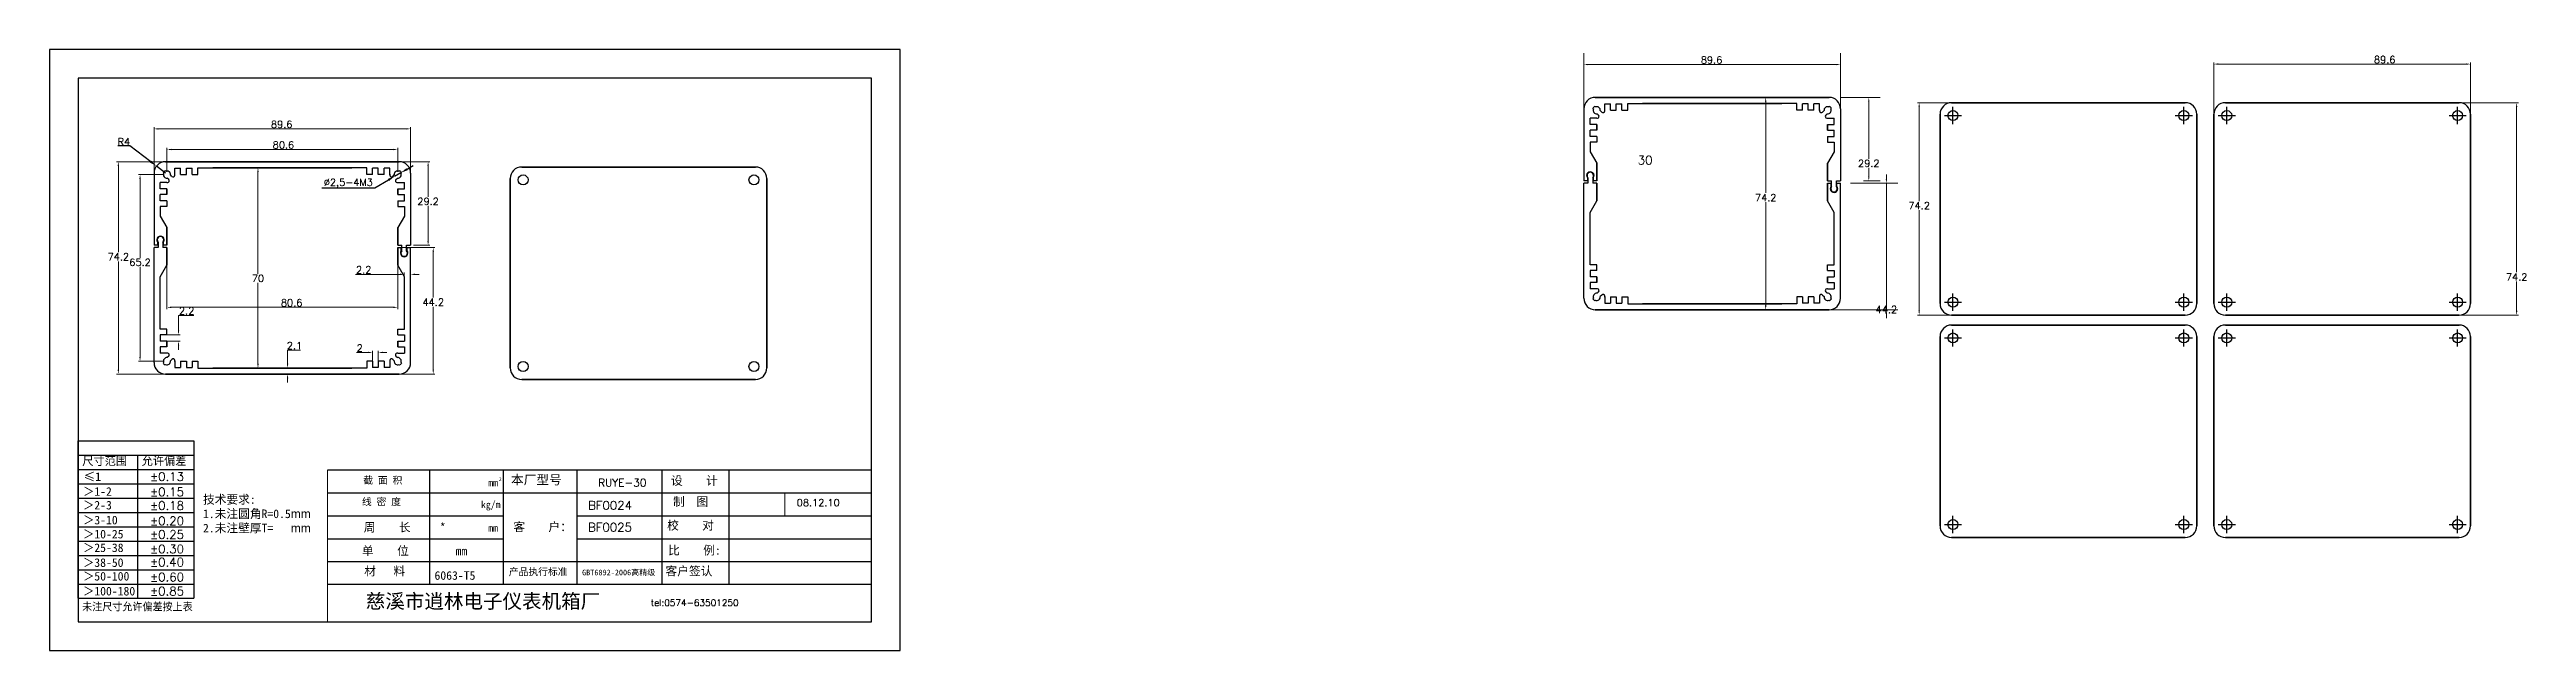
# Model space of a CAD drawing. Header units: millimetres. Extents: x -3365 to 2000, y -387 to 1008.
# Drawn here: x -172 to 693, y -387 to -177 of the extents above; entities that cross this region are included whole.
import ezdxf

# ---------------------------------------------------------------- set-up
doc = ezdxf.new("R2010")
doc.units = ezdxf.units.MM
doc.header["$PDMODE"] = 2
doc.header["$PDSIZE"] = 3
doc.layers.add('POINT', color=2, linetype='Continuous')
doc.layers.add('PROPRO', color=1, linetype='Continuous')
doc.styles.get("Standard").update_dxf_attribs({"font": 'txt.shx', "height": 2.5})
doc.dimstyles.new('ISO-25', dxfattribs={"dimtxt": 2.5, "dimasz": 2.5, "dimexe": 0, "dimexo": 0, "dimgap": 0, "dimtad": 1, "dimtih": 1, "dimtoh": 1, "dimdec": 1, "dimtxsty": 'Standard', "dimcen": 2.5, "dimclrd": 256, "dimclre": 256, "dimclrt": 256, "dimadec": 0, "dimazin": 0, "dimtfac": 1, "dimtdec": 1, "dimtmove": 0, "dimatfit": 3, "dimfxl": 0, "dimarcsym": 0})
doc.dimstyles.new('ISO-25$0', dxfattribs={"dimtxt": 3.5, "dimasz": 1.5, "dimexe": 0.6, "dimexo": 1, "dimgap": 0.3, "dimtad": 1, "dimtih": 1, "dimtoh": 1, "dimdec": 1, "dimdsep": 46, "dimtxsty": 'Standard', "dimcen": 0, "dimclrd": 256, "dimclre": 256, "dimclrt": 256, "dimaunit": 1, "dimadec": 0, "dimazin": 3, "dimtfac": 1, "dimtdec": 1, "dimtofl": 0, "dimtmove": 0, "dimatfit": 3, "dimfxl": 0, "dimlwd": 9, "dimlwe": 9, "dimarcsym": 0})

msp = doc.modelspace()

# ---------------------------------------------------------------- texts
at = {"color": 3, "attachment_point": 1}
for s, insert, char_height, width in [('30 ', (382.8957, -213.702), 3, 34.584059), ('{\\fSimHei|b0|i0|c134|p2;\\C256;截 面 积}', (-62.0876, -325.8344), 2.5, 23.984113), ('{\\fSimSun|b0|i0|c134|p54;\\C256;本厂型号}', (-10.5257, -325.2677), 3.25, 22.202621), ('RUYE-30', (19.8851, -326.5406), 2.7, 19.414422), ('{\\fSimHei|b0|i0|c134|p2;\\C256;线 密 度}', (-62.5639, -333.3203), 2.5, 17.580537), ('BF0024', (16.4072, -334.3316), 3, 20.742298), ('08.12.10', (89.254, -333.6221), 2.5, 20.842045), ('BF0025', (16.4006, -341.9836), 3, 19.329006), ('{\\fSimSun|b0|i0|c134|p2;\\C0;材   料}', (-61.763, -357.3425), 3, 19.429036)]:
    msp.add_mtext(s, dxfattribs=dict(at, insert=insert, char_height=char_height, width=width))
at = {"attachment_point": 1}
for s, insert, char_height, width in [('\\fTxt|b0|i0|c134|p2;尺寸范围', (-160.1944, -318.7582), 3, 24.7434), ('\\fTxt|b0|i0|c134|p2;允许偏差', (-139.4694, -318.7582), 3, 24.7434), ('\\fTxt|b0|i0|c134|p2;≤1', (-159.7556, -324.2972), 3, 23.2304), ('%%p0.13', (-136.5399, -324.2972), 3, 20.9967), ('{\\fSimSun|b0|i0|c134|p2;设    计}', (45.3327, -325.7065), 3, 17.2095), ('\\fTxt|b0|i0|c134|p2;＞1-2', (-159.9045, -329.503), 3, 25.1663), ('\\fTxt|b0|i0|c134|p2;＞2-3', (-159.9045, -334.2626), 3, 25.1663), ('%%p0.15', (-136.5399, -329.6517), 3, 20.9967), ('%%p0.18', (-136.5399, -334.4113), 3, 20.9967), ('{\\fSimSun|b0|i0|c134|p2;技术要求:\\P1.未注圆角R=0.5\\fArial|b0|i0|c0|p32;mm\\fSimSun|b0|i0|c134|p2;\\P2.未注壁厚T=   \\fArial|b0|i0|c0|p32;mm}', (-118.0577, -332.2755), 3, 57.999557), ('{\\fSimSun|b0|i0|c134|p2;制  图}', (46.0699, -333.022), 3, 17.2095), ('\\fTxt|b0|i0|c134|p2;＞3-10', (-159.9045, -339.4684), 3, 25.1663), ('\\fTxt|b0|i0|c134|p2;＞10-25', (-159.9045, -344.3767), 3, 25.1663), ('%%p0.20', (-136.5399, -339.7658), 3, 20.9967), ('%%p0.25', (-136.5399, -344.5254), 3, 20.9967), ('{\\fSimSun|b0|i0|c134|p2;校    对}', (43.9923, -341.3361), 3, 17.2095), ('\\fTxt|b0|i0|c134|p2;＞25-38', (-159.9045, -349.1363), 3, 25.1663), ('\\fTxt|b0|i0|c134|p2;＞38-50', (-159.9045, -354.3421), 3, 25.1663), ('%%p0.30', (-136.5399, -349.5825), 3, 20.9967), ('%%p0.40', (-136.5399, -354.1933), 3, 20.9967), ('\\fTxt|b0|i0|c134|p2;＞50-100', (-159.9045, -359.1017), 3, 25.1663), ('%%p0.60', (-136.5399, -359.3991), 3, 20.9967), ('\\fISOCP|b0|i0|c134|p2;客户签认', (43.433, -357.3145), 3, 17.2095), ('\\fTxt|b0|i0|c134|p2;未注尺寸允许偏差按上表', (-160.2512, -369.8689), 2.7, 63.428), ('\\fTxt|b0|i0|c134|p2;＞100-180', (-159.9045, -364.3075), 3, 25.1663), ('%%p0.85', (-136.5399, -364.3075), 3, 20.9967)]:
    msp.add_mtext(s, dxfattribs=dict(at, insert=insert, char_height=char_height, width=width))
at = {"lineweight": 70, "char_height": 2.5, "width": 113.5994, "attachment_point": 1}
for s, insert in [('{\\fSimSun|b0|i0|c134|p2;mm}', (-18.4614, -326.6646)), ('{\\fSimSun|b0|i0|c134|p2;kg/m}', (-20.9934, -334.3118)), ('{\\fSimSun|b0|i0|c134|p2;mm}', (-18.4614, -342.4696)), ('{\\fSimSun|b0|i0|c134|p2;产品执行标准   \\H0.8x;GBT6892-2006高精级}', (-11.2569, -357.7813))]:
    msp.add_mtext(s, dxfattribs=dict(at, insert=insert))
at = {"lineweight": -3, "insert": (-14.746, -326.0696), "char_height": 1.25, "width": 8.353972, "attachment_point": 1}
msp.add_mtext('{\\fSimSun|b0|i0|c134|p2;2}', dxfattribs=at)
at = {"char_height": 3, "attachment_point": 1}
for s, insert in [('{\\fSimSun|b0|i0|c134|p2;周    长     *}', (-61.9027, -342.0003)), ('{\\fSimSun|b0|i0|c134|p2; 客    户：     }', (-11.735, -341.8669)), ('{\\fSimSun|b0|i0|c134|p2;单    位        mm}', (-62.548, -350.2547)), ('{\\fSimSun|b0|i0|c134|p2;比    例:}', (44.3478, -350.0562)), ('{\\fSimSun|b0|i0|c134|p2;6063-T5}', (-37.2268, -358.8339))]:
    msp.add_mtext(s, dxfattribs=dict(at, insert=insert))
at = {"lineweight": 9, "ltscale": 0.25, "attachment_point": 1}
for s, insert, char_height, width in [('{\\fSimSun|b0|i0|c134|p2;慈溪市逍林电子仪表机箱厂}', (-61.213, -366.8113), 5, 183.490713), ('tel:0574-63501250', (38.2979, -368.7146), 2.278386, 89.953294)]:
    msp.add_mtext(s, dxfattribs=dict(at, insert=insert, char_height=char_height, width=width))

# ---------------------------------------------------------------- blocks, each defined once
blk = doc.blocks.new('*D1')
at = {"lineweight": 9}
for p, q in [((364.07, -201.87), (364.07, -177.8)), ((453.67, -201.87), (453.67, -177.8)), ((365.57, -181.8), (452.17, -181.8))]:
    blk.add_line(p, q, dxfattribs=at)
for points in [[(365.57, -181.55), (365.57, -182.05), (364.07, -181.8)], [(452.17, -181.55), (452.17, -182.05), (453.67, -181.8)]]:
    blk.add_solid(points)
at = {"layer": 'Defpoints', "color": 0}
for p in [(453.67, -181.8), (364.07, -209.87), (453.67, -209.87)]:
    blk.add_point(p, dxfattribs=at)
at = {"insert": (408.65, -180.23), "char_height": 2.5, "attachment_point": 5}
blk.add_mtext('89.6', dxfattribs=at)
blk = doc.blocks.new('*D2')
at = {"lineweight": 9}
for p, q in [((457.17, -223.27), (473.71, -223.27)), ((469.71, -221.77), (469.71, -220.27)), ((469.71, -223.27), (469.71, -267.47)), ((446.39, -267.47), (473.71, -267.47)), ((469.71, -268.97), (469.71, -270.47))]:
    blk.add_line(p, q, dxfattribs=at)
for points in [[(469.46, -221.77), (469.96, -221.77), (469.71, -223.27)], [(469.46, -268.97), (469.96, -268.97), (469.71, -267.47)]]:
    blk.add_solid(points)
at = {"layer": 'Defpoints', "color": 0}
for p in [(449.17, -223.27), (438.39, -267.47), (469.71, -267.47)]:
    blk.add_point(p, dxfattribs=at)
at = {"insert": (469.71, -267.4), "char_height": 2.5, "attachment_point": 5}
blk.add_mtext('44.2', dxfattribs=at)
blk = doc.blocks.new('*D3')
at = {"lineweight": 9}
for p, q in [((453.89, -193.27), (467.56, -193.27)), ((463.56, -194.77), (463.56, -214.77)), ((461.67, -222.47), (467.56, -222.47)), ((463.56, -220.97), (463.56, -217.92))]:
    blk.add_line(p, q, dxfattribs=at)
for points in [[(463.31, -194.77), (463.81, -194.77), (463.56, -193.27)], [(463.31, -220.97), (463.81, -220.97), (463.56, -222.47)]]:
    blk.add_solid(points)
at = {"layer": 'Defpoints', "color": 0}
for p in [(445.89, -193.27), (453.67, -222.47), (463.56, -222.47)]:
    blk.add_point(p, dxfattribs=at)
at = {"insert": (463.56, -216.34), "char_height": 2.5, "attachment_point": 5}
blk.add_mtext('29.2', dxfattribs=at)
blk = doc.blocks.new('*D4')
at = {"lineweight": 9}
for p, q in [((424.98, -193.27), (428.16, -193.27)), ((427.56, -194.77), (427.56, -226.69)), ((427.56, -265.97), (427.56, -229.89)), ((425.63, -267.47), (428.16, -267.47))]:
    blk.add_line(p, q, dxfattribs=at)
for points in [[(427.31, -194.77), (427.81, -194.77), (427.56, -193.27)], [(427.31, -265.97), (427.81, -265.97), (427.56, -267.47)]]:
    blk.add_solid(points)
at = {"layer": 'Defpoints', "color": 0}
for p in [(423.98, -193.27), (424.63, -267.47), (427.56, -267.47)]:
    blk.add_point(p, dxfattribs=at)
at = {"insert": (427.56, -228.29), "char_height": 2.5, "attachment_point": 5}
blk.add_mtext('74.2', dxfattribs=at)
blk = doc.blocks.new('*U5', base_point=(492.946, 345.316))
at = {"layer": 'POINT', "color": 2}
blk.add_point((492.946, 345.316), dxfattribs=at)
at = {"layer": 'PROPRO'}
blk.add_circle((492.946, 345.316), 1.75, dxfattribs=at)
blk = doc.blocks.new('*U6', base_point=(573.546, 345.316))
at = {"layer": 'POINT', "color": 2}
blk.add_point((573.546, 345.316), dxfattribs=at)
at = {"layer": 'PROPRO'}
blk.add_circle((573.546, 345.316), 1.75, dxfattribs=at)
blk = doc.blocks.new('*U7', base_point=(492.946, 280.116))
at = {"layer": 'POINT', "color": 2}
blk.add_point((492.946, 280.116), dxfattribs=at)
at = {"layer": 'PROPRO'}
blk.add_circle((492.946, 280.116), 1.75, dxfattribs=at)
blk = doc.blocks.new('*U8', base_point=(573.546, 280.116))
at = {"layer": 'POINT', "color": 2}
blk.add_point((573.546, 280.116), dxfattribs=at)
at = {"layer": 'PROPRO'}
blk.add_circle((573.546, 280.116), 1.75, dxfattribs=at)
blk = doc.blocks.new('*D9')
at = {"lineweight": 9}
for p, q in [((525.57, -195.14), (480.55, -195.14)), ((481.15, -196.64), (481.15, -229.49)), ((481.15, -267.84), (481.15, -232.7)), ((532.25, -269.34), (480.55, -269.34))]:
    blk.add_line(p, q, dxfattribs=at)
for points in [[(480.9, -196.64), (481.4, -196.64), (481.15, -195.14)], [(480.9, -267.84), (481.4, -267.84), (481.15, -269.34)]]:
    blk.add_solid(points)
at = {"layer": 'Defpoints', "color": 0}
for p in [(526.57, -195.14), (481.15, -269.34), (533.25, -269.34)]:
    blk.add_point(p, dxfattribs=at)
at = {"insert": (481.15, -231.1), "char_height": 2.5, "attachment_point": 5}
blk.add_mtext('74.2', dxfattribs=at)
blk = doc.blocks.new('*D11')
at = {"lineweight": 9}
for p, q in [((-49.06, -245.75), (-37.07, -245.75)), ((-37.67, -247.25), (-37.67, -263.23)), ((-37.67, -288.45), (-37.67, -266.44)), ((-59.83, -289.95), (-37.07, -289.95))]:
    blk.add_line(p, q, dxfattribs=at)
for points in [[(-37.92, -247.25), (-37.42, -247.25), (-37.67, -245.75)], [(-37.92, -288.45), (-37.42, -288.45), (-37.67, -289.95)]]:
    blk.add_solid(points)
at = {"layer": 'Defpoints', "color": 0}
for p in [(-50.06, -245.75), (-60.83, -289.95), (-37.67, -289.95)]:
    blk.add_point(p, dxfattribs=at)
at = {"insert": (-37.67, -264.84), "char_height": 2.5, "attachment_point": 5}
blk.add_mtext('44.2', dxfattribs=at)
blk = doc.blocks.new('*D12')
at = {"lineweight": 9}
for p, q in [((-135.16, -231.35), (-135.16, -203.68)), ((-133.66, -204.28), (-47.06, -204.28)), ((-45.56, -231.35), (-45.56, -203.68))]:
    blk.add_line(p, q, dxfattribs=at)
for points in [[(-133.66, -204.03), (-133.66, -204.53), (-135.16, -204.28)], [(-47.06, -204.03), (-47.06, -204.53), (-45.56, -204.28)]]:
    blk.add_solid(points)
at = {"layer": 'Defpoints', "color": 0}
for p in [(-45.56, -204.28), (-135.16, -232.35), (-45.56, -232.35)]:
    blk.add_point(p, dxfattribs=at)
at = {"insert": (-90.58, -202.7), "char_height": 2.5, "attachment_point": 5}
blk.add_mtext('89.6', dxfattribs=at)
blk = doc.blocks.new('*D13')
at = {"lineweight": 9}
for p, q in [((-52.34, -215.75), (-38.86, -215.75)), ((-39.46, -217.25), (-39.46, -228.05)), ((-39.46, -243.45), (-39.46, -231.2)), ((-44.56, -244.95), (-38.86, -244.95))]:
    blk.add_line(p, q, dxfattribs=at)
for points in [[(-39.71, -217.25), (-39.21, -217.25), (-39.46, -215.75)], [(-39.71, -243.45), (-39.21, -243.45), (-39.46, -244.95)]]:
    blk.add_solid(points)
at = {"layer": 'Defpoints', "color": 0}
for p in [(-53.34, -215.75), (-45.56, -244.95), (-39.46, -244.95)]:
    blk.add_point(p, dxfattribs=at)
at = {"insert": (-39.46, -229.62), "char_height": 2.5, "attachment_point": 5}
blk.add_mtext('29.2', dxfattribs=at)
blk = doc.blocks.new('*D14')
at = {"lineweight": 9}
for p, q in [((629.85, -195.14), (690.35, -195.14)), ((689.75, -196.64), (689.75, -254.41)), ((689.75, -267.84), (689.75, -257.62)), ((629.85, -269.34), (690.35, -269.34))]:
    blk.add_line(p, q, dxfattribs=at)
for points in [[(689.5, -196.64), (690, -196.64), (689.75, -195.14)], [(689.5, -267.84), (690, -267.84), (689.75, -269.34)]]:
    blk.add_solid(points)
at = {"layer": 'Defpoints', "color": 0}
for p in [(628.85, -195.14), (628.85, -269.34), (689.75, -269.34)]:
    blk.add_point(p, dxfattribs=at)
at = {"insert": (689.75, -256.02), "char_height": 2.5, "attachment_point": 5}
blk.add_mtext('74.2', dxfattribs=at)
blk = doc.blocks.new('*D15')
at = {"lineweight": 9}
for p, q in [((584.05, -231.24), (584.05, -181.05)), ((673.65, -231.24), (673.65, -181.05)), ((585.55, -181.65), (672.15, -181.65))]:
    blk.add_line(p, q, dxfattribs=at)
for points in [[(585.55, -181.4), (585.55, -181.9), (584.05, -181.65)], [(672.15, -181.4), (672.15, -181.9), (673.65, -181.65)]]:
    blk.add_solid(points)
at = {"layer": 'Defpoints', "color": 0}
for p in [(673.65, -181.65), (584.05, -232.24), (673.65, -232.24)]:
    blk.add_point(p, dxfattribs=at)
at = {"insert": (643.68, -180.07), "char_height": 2.5, "attachment_point": 5}
blk.add_mtext('89.6', dxfattribs=at)
blk = doc.blocks.new('*D23')
at = {"lineweight": 9}
for p, q in [((-98.86, -219.35), (-98.86, -254.94)), ((-98.19, -217.85), (-98.26, -217.85)), ((-98.86, -286.35), (-98.86, -258.1)), ((-99.86, -287.85), (-99.46, -287.85))]:
    blk.add_line(p, q, dxfattribs=at)
for points in [[(-99.11, -219.35), (-98.61, -219.35), (-98.86, -217.85)], [(-99.11, -286.35), (-98.61, -286.35), (-98.86, -287.85)]]:
    blk.add_solid(points)
at = {"layer": 'Defpoints', "color": 0}
for p in [(-99.19, -217.85), (-98.86, -287.85), (-98.86, -287.85)]:
    blk.add_point(p, dxfattribs=at)
at = {"insert": (-98.86, -256.52), "char_height": 2.5, "attachment_point": 5}
blk.add_mtext('70', dxfattribs=at)
blk = doc.blocks.new('*D24')
at = {"lineweight": 9}
for p, q in [((-130.66, -249.85), (-130.66, -267.24)), ((-50.06, -249.85), (-50.06, -267.24)), ((-129.16, -266.64), (-51.56, -266.64))]:
    blk.add_line(p, q, dxfattribs=at)
for points in [[(-129.16, -266.39), (-129.16, -266.89), (-130.66, -266.64)], [(-51.56, -266.39), (-51.56, -266.89), (-50.06, -266.64)]]:
    blk.add_solid(points)
at = {"layer": 'Defpoints', "color": 0}
for p in [(-130.66, -248.85), (-50.06, -248.85), (-50.06, -266.64)]:
    blk.add_point(p, dxfattribs=at)
at = {"insert": (-87.1, -265.06), "char_height": 2.5, "attachment_point": 5}
blk.add_mtext('80.6', dxfattribs=at)
blk = doc.blocks.new('*D25')
at = {"lineweight": 9}
for p, q in [((-121.04, -215.75), (-148.21, -215.75)), ((-147.61, -217.25), (-147.61, -247.38)), ((-147.61, -288.45), (-147.61, -250.59)), ((-126.19, -289.95), (-148.21, -289.95))]:
    blk.add_line(p, q, dxfattribs=at)
for points in [[(-147.86, -217.25), (-147.36, -217.25), (-147.61, -215.75)], [(-147.86, -288.45), (-147.36, -288.45), (-147.61, -289.95)]]:
    blk.add_solid(points)
at = {"layer": 'Defpoints', "color": 0}
for p in [(-147.61, -215.75), (-120.04, -215.75), (-125.19, -289.95)]:
    blk.add_point(p, dxfattribs=at)
at = {"insert": (-147.61, -248.98), "char_height": 2.5, "attachment_point": 5}
blk.add_mtext('74.2', dxfattribs=at)
blk = doc.blocks.new('*D26')
at = {"lineweight": 9}
for p, q in [((-130.66, -219.25), (-130.66, -210.89)), ((-129.16, -211.49), (-51.56, -211.49)), ((-50.06, -219.25), (-50.06, -210.89))]:
    blk.add_line(p, q, dxfattribs=at)
for points in [[(-129.16, -211.24), (-129.16, -211.74), (-130.66, -211.49)], [(-51.56, -211.24), (-51.56, -211.74), (-50.06, -211.49)]]:
    blk.add_solid(points)
at = {"layer": 'Defpoints', "color": 0}
for p in [(-50.06, -211.49), (-130.66, -220.25), (-50.06, -220.25)]:
    blk.add_point(p, dxfattribs=at)
at = {"insert": (-89.96, -209.92), "char_height": 2.5, "attachment_point": 5}
blk.add_mtext('80.6', dxfattribs=at)
blk = doc.blocks.new('*D27')
at = {"lineweight": 9}
for p, q in [((-131.66, -220.25), (-140.63, -220.25)), ((-140.03, -221.75), (-140.03, -249.37)), ((-140.03, -283.95), (-140.03, -252.52)), ((-131.66, -285.45), (-140.63, -285.45))]:
    blk.add_line(p, q, dxfattribs=at)
for points in [[(-140.28, -221.75), (-139.78, -221.75), (-140.03, -220.25)], [(-140.28, -283.95), (-139.78, -283.95), (-140.03, -285.45)]]:
    blk.add_solid(points)
at = {"layer": 'Defpoints', "color": 0}
for p in [(-140.03, -220.25), (-130.66, -220.25), (-130.66, -285.45)]:
    blk.add_point(p, dxfattribs=at)
at = {"insert": (-140.03, -250.94), "char_height": 2.5, "attachment_point": 5}
blk.add_mtext('65.2', dxfattribs=at)
blk = doc.blocks.new('*D28')
at = {"lineweight": -2}
for p, q in [((-58.09, -224.89), (-53.3, -222.12)), ((-48.97, -219.62), (-51.14, -220.87)), ((-46.81, -218.37), (-44.64, -217.12)), ((-76.53, -224.89), (-58.09, -224.89))]:
    blk.add_line(p, q, dxfattribs=at)
for points in [[(-53.51, -221.76), (-53.1, -222.48), (-51.14, -220.87)], [(-47.02, -218.01), (-46.6, -218.73), (-48.97, -219.62)]]:
    blk.add_solid(points)
at = {"layer": 'Defpoints', "color": 0}
for p in [(-51.14, -220.87), (-48.97, -219.62)]:
    blk.add_point(p, dxfattribs=at)
at = {"insert": (-67.31, -223.37), "char_height": 2.5, "attachment_point": 5}
blk.add_mtext('∅2,5-4M3', dxfattribs=at)
blk = doc.blocks.new('*D29')
at = {"lineweight": -2}
for p, q in [((-147.77, -210.05), (-143.57, -210.05)), ((-143.57, -210.05), (-136.28, -215.74)), ((-131.16, -219.75), (-134.31, -217.28))]:
    blk.add_line(p, q, dxfattribs=at)
blk.add_solid([(-136.02, -215.42), (-136.54, -216.07), (-134.31, -217.28)])
at = {"layer": 'Defpoints', "color": 0}
for p in [(-134.31, -217.28), (-131.16, -219.75)]:
    blk.add_point(p, dxfattribs=at)
at = {"insert": (-145.67, -208.75), "char_height": 2.5, "attachment_point": 5}
blk.add_mtext('R4', dxfattribs=at)
blk = doc.blocks.new('*D30')
at = {"lineweight": 9}
for p, q in [((-60.35, -282.4), (-64.48, -282.4)), ((-58.85, -286.65), (-58.85, -281.8)), ((-56.85, -286.65), (-56.85, -281.8)), ((-55.35, -282.4), (-53.85, -282.4))]:
    blk.add_line(p, q, dxfattribs=at)
for points in [[(-60.35, -282.15), (-60.35, -282.65), (-58.85, -282.4)], [(-55.35, -282.15), (-55.35, -282.65), (-56.85, -282.4)]]:
    blk.add_solid(points)
at = {"layer": 'Defpoints', "color": 0}
for p in [(-56.85, -282.4), (-58.85, -287.65), (-56.85, -287.65)]:
    blk.add_point(p, dxfattribs=at)
at = {"insert": (-63.32, -280.83), "char_height": 2.5, "attachment_point": 5}
blk.add_mtext('2', dxfattribs=at)
blk = doc.blocks.new('*D32')
at = {"lineweight": 9}
for p, q in [((-131.96, -276.25), (-126, -276.25)), ((-126.6, -274.75), (-126.6, -269.45)), ((-126.6, -269.45), (-121.25, -269.45)), ((-131.96, -278.45), (-126, -278.45)), ((-126.6, -279.95), (-126.6, -281.45))]:
    blk.add_line(p, q, dxfattribs=at)
for points in [[(-126.85, -274.75), (-126.35, -274.75), (-126.6, -276.25)], [(-126.85, -279.95), (-126.35, -279.95), (-126.6, -278.45)]]:
    blk.add_solid(points)
at = {"layer": 'Defpoints', "color": 0}
for p in [(-132.96, -276.25), (-126.6, -276.25), (-132.96, -278.45)]:
    blk.add_point(p, dxfattribs=at)
at = {"insert": (-123.77, -267.87), "char_height": 2.5, "attachment_point": 5}
blk.add_mtext('2.2', dxfattribs=at)
blk = doc.blocks.new('*D33')
at = {"lineweight": 9}
for p, q in [((-88.53, -286.35), (-88.53, -281.63)), ((-88.53, -281.63), (-84.04, -281.63)), ((-91.96, -287.85), (-87.93, -287.85)), ((-91.53, -289.95), (-87.93, -289.95)), ((-88.53, -291.45), (-88.53, -292.95))]:
    blk.add_line(p, q, dxfattribs=at)
for points in [[(-88.78, -286.35), (-88.28, -286.35), (-88.53, -287.85)], [(-88.78, -291.45), (-88.28, -291.45), (-88.53, -289.95)]]:
    blk.add_solid(points)
at = {"layer": 'Defpoints', "color": 0}
for p in [(-92.96, -287.85), (-92.53, -289.95), (-88.53, -289.95)]:
    blk.add_point(p, dxfattribs=at)
at = {"insert": (-86.13, -280.05), "char_height": 2.5, "attachment_point": 5}
blk.add_mtext('2.1', dxfattribs=at)
blk = doc.blocks.new('*D34')
at = {"lineweight": 9}
for p, q in [((-49.26, -255.12), (-64.78, -255.12)), ((-47.76, -262.2), (-47.76, -254.52)), ((-45.56, -261.53), (-45.56, -254.52)), ((-44.06, -255.12), (-42.56, -255.12))]:
    blk.add_line(p, q, dxfattribs=at)
for points in [[(-49.26, -254.87), (-49.26, -255.37), (-47.76, -255.12)], [(-44.06, -254.87), (-44.06, -255.37), (-45.56, -255.12)]]:
    blk.add_solid(points)
at = {"layer": 'Defpoints', "color": 0}
for p in [(-45.56, -255.12), (-47.76, -263.2), (-45.56, -262.53)]:
    blk.add_point(p, dxfattribs=at)
at = {"insert": (-61.95, -253.54), "char_height": 2.5, "attachment_point": 5}
blk.add_mtext('2.2', dxfattribs=at)

# ---------------------------------------------------------------- dimensions: what is measured, and where the dimension line sits
at = {"color": 3}
dim = msp.add_linear_dim(base=(453.6719, -181.8049), p1=(364.0719, -209.8703), p2=(453.6719, -209.8703), dimstyle='ISO-25$0', override={"dimtxt": 5, "dimexe": 4, "dimexo": 8, "dimdec": 3, "dimtdec": 3, "dimtmove": 1}, dxfattribs=at)
dim.commit()
dim.dimension.update_dxf_attribs({"geometry": '*D1', "text_midpoint": (408.6491, -181.8049), "dimtype": 160})
for base, p1, p2, picture, middle in [((673.6458, -181.6467), (584.0458, -232.2393), (673.6458, -232.2393), '*D15', (643.6774, -181.6467)), ((-45.5566, -204.28), (-135.1566, -232.3455), (-45.5566, -232.3455), '*D12', (-90.5794, -204.28)), ((-50.0566, -211.4914), (-130.6566, -220.2455), (-50.0566, -220.2455), '*D26', (-89.9557, -211.4914)), ((-50.0566, -266.6384), (-130.6566, -248.8455), (-50.0566, -248.8455), '*D24', (-87.0971, -266.6384)), ((-45.5566, -255.1207), (-47.7566, -263.1988), (-45.5566, -262.5335), '*D34', (-61.9484, -255.1207)), ((-56.8534, -282.4013), (-58.8534, -287.6455), (-56.8534, -287.6455), '*D30', (-63.3201, -282.4013))]:
    dim = msp.add_linear_dim(base=base, p1=p1, p2=p2, dimstyle='ISO-25$0')
    dim.commit()
    dim.dimension.update_dxf_attribs({"geometry": picture, "text_midpoint": middle, "dimtype": 160})
for base, p1, p2, override, picture, middle in [((427.5584, -267.4703), (423.9824, -193.2703), (424.6326, -267.4703), {"dimtxt": 5, "dimdec": 3, "dimtdec": 3, "dimtmove": 1}, '*D4', (427.5584, -228.2905)), ((463.5569, -222.4703), (445.8914, -193.2703), (453.6719, -222.4703), {"dimtxt": 5, "dimexe": 4, "dimexo": 8, "dimdec": 3, "dimtdec": 3, "dimtmove": 1}, '*D3', (463.5569, -216.3429)), ((469.706, -267.4703), (449.1719, -223.2703), (438.394, -267.4703), {"dimtxt": 2, "dimexe": 4, "dimexo": 8, "dimgap": 2, "dimtmove": 1}, '*D2', (469.706, -267.4031))]:
    dim = msp.add_linear_dim(base=base, p1=p1, p2=p2, angle=90, dimstyle='ISO-25$0', override=override, dxfattribs=at)
    dim.commit()
    dim.dimension.update_dxf_attribs({"geometry": picture, "text_midpoint": middle, "dimtype": 160})
for base, p1, p2, picture, middle in [((481.1475, -269.3393), (526.5675, -195.1393), (533.2458, -269.3393), '*D9', (481.1475, -231.099)), ((689.7518, -269.3393), (628.8458, -195.1393), (628.8458, -269.3393), '*D14', (689.7518, -256.0186)), ((-147.6062, -215.7455), (-125.1924, -289.9455), (-120.0393, -215.7455), '*D25', (-147.6062, -248.9814)), ((-39.4638, -244.9455), (-53.3371, -215.7455), (-45.5566, -244.9455), '*D13', (-39.4638, -229.6235)), ((-140.0287, -220.2455), (-130.6566, -285.4455), (-130.6566, -220.2455), '*D27', (-140.0287, -250.9437)), ((-98.8607, -287.8455), (-99.1874, -217.8455), (-98.8607, -287.8455), '*D23', (-98.8607, -256.5206)), ((-37.6695, -289.9455), (-50.0566, -245.7455), (-60.8345, -289.9455), '*D11', (-37.6695, -264.8375)), ((-126.6023, -276.2455), (-132.9566, -278.4455), (-132.9566, -276.2455), '*D32', (-123.7743, -269.4455)), ((-88.5323, -289.9455), (-92.9629, -287.8455), (-92.5273, -289.9455), '*D33', (-86.1349, -281.6288))]:
    dim = msp.add_linear_dim(base=base, p1=p1, p2=p2, angle=90, dimstyle='ISO-25$0')
    dim.commit()
    dim.dimension.update_dxf_attribs({"geometry": picture, "text_midpoint": middle, "dimtype": 160})
dim = msp.add_radius_dim(center=(-131.1566, -219.7455), mpoint=(-134.3089, -217.2832), dimstyle='ISO-25')
dim.commit()
dim.dimension.update_dxf_attribs({"geometry": '*D29', "text_midpoint": (-145.67, -210.0465), "dimtype": 164})
dim = msp.add_diameter_dim_2p(p1=(-48.9741, -219.6204), p2=(-51.139, -220.8706), text='<>-4M3', dimstyle='ISO-25', override={"dimtmove": 1})
dim.commit()
dim.dimension.update_dxf_attribs({"geometry": '*D28', "text_midpoint": (-67.3097, -223.3712)})

# ---------------------------------------------------------------- linework, layer by layer
at = {"color": 1}
for p, q in [((364.0719, -197.2703), (364.0719, -222.4703)), ((367.4083, -197.3138), (367.2184, -197.1239)), ((368.1154, -196.6067), (367.9255, -196.4168)), ((449.6719, -193.2703), (368.0719, -193.2703)), ((368.0719, -193.2703), (449.6719, -193.2703)), ((370.3376, -198.4046), (369.8168, -197.8838)), ((371.3688, -195.5703), (373.3688, -195.5703)), ((371.3688, -197.9029), (371.3688, -195.5703)), ((371.3688, -197.9029), (371.3688, -195.5703)), ((373.3688, -197.7703), (373.3688, -195.5703)), ((373.3688, -197.5703), (373.3688, -195.5703)), ((373.3688, -197.7703), (375.3688, -197.7703)), ((375.3688, -195.5703), (377.3688, -195.5703)), ((375.3688, -197.7703), (375.3688, -195.5703)), ((377.3688, -197.7703), (377.3688, -195.5703)), ((377.3688, -197.7703), (379.3688, -197.7703)), ((379.3688, -195.3703), (433.1625, -195.3703)), ((379.3688, -197.7703), (379.3688, -195.3703)), ((438.3751, -195.3703), (384.5814, -195.3703)), ((438.3751, -197.7703), (438.3751, -195.3703)), ((440.3751, -197.7703), (438.3751, -197.7703)), ((442.3751, -195.5703), (440.3751, -195.5703)), ((440.3751, -197.7703), (440.3751, -195.5703)), ((442.3751, -197.7703), (442.3751, -195.5703)), ((444.3751, -197.7703), (442.3751, -197.7703)), ((446.3751, -195.5703), (444.3751, -195.5703)), ((444.3751, -197.7703), (444.3751, -195.5703)), ((444.3751, -197.5703), (444.3751, -195.5703)), ((446.3751, -197.9029), (446.3751, -195.5703)), ((446.3751, -197.9029), (446.3751, -195.5703)), ((447.4063, -198.4046), (447.9271, -197.8838)), ((449.6285, -196.6067), (449.8184, -196.4168)), ((450.3356, -197.3138), (450.5255, -197.1239)), ((453.6719, -197.2703), (453.6719, -222.4703)), ((366.2719, -202.7703), (366.2719, -200.5703)), ((368.5719, -200.5703), (366.2719, -200.5703)), ((368.5719, -202.7703), (366.2719, -202.7703)), ((368.5719, -204.7703), (366.2719, -204.7703)), ((366.2719, -206.9703), (366.2719, -204.7703)), ((368.5719, -206.9703), (366.2719, -206.9703)), ((368.5719, -204.7703), (368.5719, -202.7703)), ((368.5719, -204.7703), (368.5719, -202.7703)), ((368.5719, -202.7703), (368.5719, -204.7703)), ((368.5719, -202.7703), (368.5719, -204.7703)), ((368.5719, -206.9703), (368.5719, -208.9703)), ((369.2063, -199.536), (368.6854, -199.0152)), ((369.2063, -199.536), (368.6854, -199.0152)), ((448.5376, -199.536), (449.0585, -199.0152)), ((448.5376, -199.536), (449.0585, -199.0152)), ((449.1719, -200.5703), (451.4719, -200.5703)), ((449.1719, -202.7703), (451.4719, -202.7703)), ((449.1719, -204.7703), (449.1719, -202.7703)), ((449.1719, -204.7703), (449.1719, -202.7703)), ((449.1719, -202.7703), (449.1719, -204.7703)), ((449.1719, -202.7703), (449.1719, -204.7703)), ((449.1719, -204.7703), (451.4719, -204.7703)), ((449.1719, -206.9703), (451.4719, -206.9703)), ((449.1719, -206.9703), (449.1719, -208.9703)), ((451.4719, -202.7703), (451.4719, -200.5703)), ((451.4719, -206.9703), (451.4719, -204.7703)), ((366.2719, -208.9703), (366.2719, -212.2703)), ((368.5719, -208.9703), (366.2719, -208.9703)), ((366.2719, -212.2703), (368.5719, -216.2703)), ((449.1719, -208.9703), (451.4719, -208.9703)), ((451.4719, -212.2703), (449.1719, -216.2703)), ((451.4719, -208.9703), (451.4719, -212.2703)), ((365.3219, -222.4703), (364.0719, -222.4703)), ((365.4719, -223.2703), (364.0719, -223.2703)), ((364.0719, -263.4703), (364.0719, -223.2703)), ((364.0719, -263.4703), (364.0719, -223.2703)), ((365.3219, -221.401), (365.3219, -222.4703)), ((365.3219, -221.401), (365.3219, -222.4703)), ((365.4719, -221.3449), (365.4719, -223.2703)), ((367.1719, -221.3449), (367.1719, -223.2703)), ((368.5719, -223.2703), (367.1719, -223.2703)), ((367.3219, -221.401), (367.3219, -222.4703)), ((367.3219, -221.401), (367.3219, -222.4703)), ((368.5719, -222.4703), (367.3219, -222.4703)), ((368.5719, -222.4703), (368.5719, -216.2703)), ((368.5719, -216.2703), (368.5719, -222.4703)), ((368.5719, -216.2703), (368.5719, -222.4703)), ((368.5719, -223.2703), (368.5719, -229.4703)), ((368.5719, -229.4703), (368.5719, -223.2703)), ((368.5719, -229.4703), (368.5719, -223.2703)), ((449.1719, -222.4703), (449.1719, -216.2703)), ((449.1719, -216.2703), (449.1719, -222.4703)), ((449.1719, -216.2703), (449.1719, -222.4703)), ((449.1719, -222.4703), (450.5719, -222.4703)), ((449.1719, -223.2703), (450.4219, -223.2703)), ((449.1719, -223.2703), (449.1719, -229.4703)), ((449.1719, -229.4703), (449.1719, -223.2703)), ((449.1719, -229.4703), (449.1719, -223.2703)), ((450.4219, -224.3397), (450.4219, -223.2703)), ((450.4219, -224.3397), (450.4219, -223.2703)), ((450.5719, -224.3957), (450.5719, -222.4703)), ((452.2719, -222.4703), (453.6719, -222.4703)), ((452.2719, -224.3957), (452.2719, -222.4703)), ((452.4219, -223.2703), (453.6719, -223.2703)), ((452.4219, -224.3397), (452.4219, -223.2703)), ((452.4219, -224.3397), (452.4219, -223.2703)), ((453.6719, -263.4703), (453.6719, -223.2703)), ((366.2719, -233.4703), (368.5719, -229.4703)), ((366.2719, -251.7703), (366.2719, -233.4703)), ((451.4719, -233.4703), (449.1719, -229.4703)), ((451.4719, -251.7703), (451.4719, -233.4703)), ((368.5719, -251.7703), (366.2719, -251.7703)), ((368.5719, -253.7703), (366.2719, -253.7703)), ((366.2719, -253.7703), (366.2719, -255.9703)), ((368.5719, -255.9703), (366.2719, -255.9703)), ((368.5719, -257.9703), (366.2719, -257.9703)), ((366.2719, -257.9703), (366.2719, -260.1703)), ((368.5719, -253.7703), (368.5719, -251.7703)), ((368.5719, -255.9703), (368.5719, -257.9703)), ((368.5719, -255.9703), (368.5719, -257.9703)), ((368.5719, -257.9703), (368.5719, -255.9703)), ((368.5719, -257.9703), (368.5719, -255.9703)), ((449.1719, -251.7703), (451.4719, -251.7703)), ((449.1719, -253.7703), (449.1719, -251.7703)), ((449.1719, -253.7703), (451.4719, -253.7703)), ((449.1719, -255.9703), (451.4719, -255.9703)), ((449.1719, -255.9703), (449.1719, -257.9703)), ((449.1719, -255.9703), (449.1719, -257.9703)), ((449.1719, -257.9703), (449.1719, -255.9703)), ((449.1719, -257.9703), (449.1719, -255.9703)), ((449.1719, -257.9703), (451.4719, -257.9703)), ((451.4719, -253.7703), (451.4719, -255.9703)), ((451.4719, -257.9703), (451.4719, -260.1703)), ((368.5719, -260.1703), (366.2719, -260.1703)), ((367.4083, -263.4269), (367.2184, -263.6168)), ((368.1154, -264.134), (367.9255, -264.3239)), ((368.0719, -267.4703), (449.6719, -267.4703)), ((449.6719, -267.4703), (368.0719, -267.4703)), ((369.2063, -261.2046), (368.6854, -261.7255)), ((369.2063, -261.2046), (368.6854, -261.7255)), ((370.3376, -262.336), (369.8168, -262.8568)), ((371.3688, -262.8378), (371.3688, -265.1703)), ((371.3688, -262.8378), (371.3688, -265.1703)), ((371.3688, -265.1703), (373.3688, -265.1703)), ((373.3688, -262.9703), (373.3688, -265.1703)), ((373.3688, -262.9703), (375.3688, -262.9703)), ((373.3688, -263.1703), (373.3688, -265.1703)), ((375.3688, -262.9703), (375.3688, -265.1703)), ((375.3688, -265.1703), (377.3688, -265.1703)), ((377.3688, -262.9703), (377.3688, -265.1703)), ((377.3688, -262.9703), (379.3688, -262.9703)), ((379.3688, -262.9703), (379.3688, -265.3703)), ((379.3688, -265.3703), (433.1625, -265.3703)), ((438.3751, -265.3703), (384.5814, -265.3703)), ((438.3751, -262.9703), (438.3751, -265.3703)), ((440.3751, -262.9703), (438.3751, -262.9703)), ((440.3751, -262.9703), (440.3751, -265.1703)), ((442.3751, -265.1703), (440.3751, -265.1703)), ((442.3751, -262.9703), (442.3751, -265.1703)), ((444.3751, -262.9703), (442.3751, -262.9703)), ((444.3751, -262.9703), (444.3751, -265.1703)), ((444.3751, -263.1703), (444.3751, -265.1703)), ((446.3751, -265.1703), (444.3751, -265.1703)), ((446.3751, -262.8378), (446.3751, -265.1703)), ((446.3751, -262.8378), (446.3751, -265.1703)), ((447.4063, -262.336), (447.9271, -262.8568)), ((448.5376, -261.2046), (449.0585, -261.7255)), ((448.5376, -261.2046), (449.0585, -261.7255)), ((449.1719, -260.1703), (451.4719, -260.1703)), ((449.6285, -264.134), (449.8184, -264.3239)), ((450.3356, -263.4269), (450.5255, -263.6168))]:
    msp.add_line(p, q, dxfattribs=at)
for p, q in [((574.0458, -195.1393), (492.4458, -195.1393)), ((492.4458, -195.1393), (574.0458, -195.1393)), ((588.0458, -195.1393), (669.6458, -195.1393)), ((669.6458, -195.1393), (588.0458, -195.1393)), ((488.4458, -199.1393), (488.4458, -265.3393)), ((488.4458, -265.3393), (488.4458, -199.1393)), ((488.4458, -265.3393), (488.4458, -199.1393)), ((578.0458, -199.1393), (578.0458, -265.3393)), ((578.0458, -199.1393), (578.0458, -265.3393)), ((578.0458, -265.3393), (578.0458, -199.1393)), ((584.0458, -265.3393), (584.0458, -199.1393)), ((584.0458, -265.3393), (584.0458, -199.1393)), ((584.0458, -199.1393), (584.0458, -265.3393)), ((673.6458, -265.3393), (673.6458, -199.1393)), ((673.6458, -199.1393), (673.6458, -265.3393)), ((673.6458, -199.1393), (673.6458, -265.3393)), ((-131.1566, -215.7455), (-49.5566, -215.7455)), ((-49.5566, -215.7455), (-131.1566, -215.7455)), ((-135.1566, -219.7455), (-135.1566, -244.9455)), ((-130.6566, -223.0455), (-132.9566, -223.0455)), ((-132.9566, -225.2455), (-132.9566, -223.0455)), ((-131.8202, -219.789), (-132.0101, -219.599)), ((-131.1131, -219.0818), (-131.303, -218.8919)), ((-130.0222, -222.0112), (-130.5431, -221.4903)), ((-130.0222, -222.0112), (-130.5431, -221.4903)), ((-128.8909, -220.8798), (-129.4117, -220.359)), ((-127.8597, -218.0455), (-125.8597, -218.0455)), ((-127.8597, -220.378), (-127.8597, -218.0455)), ((-127.8597, -220.378), (-127.8597, -218.0455)), ((-125.8597, -220.0455), (-125.8597, -218.0455)), ((-125.8597, -220.2455), (-125.8597, -218.0455)), ((-125.8597, -220.2455), (-123.8597, -220.2455)), ((-123.8597, -218.0455), (-121.8597, -218.0455)), ((-123.8597, -220.2455), (-123.8597, -218.0455)), ((-121.8597, -220.2455), (-121.8597, -218.0455)), ((-121.8597, -220.2455), (-119.8597, -220.2455)), ((-119.8597, -217.8455), (-66.066, -217.8455)), ((-119.8597, -220.2455), (-119.8597, -217.8455)), ((-60.8534, -217.8455), (-114.6471, -217.8455)), ((-60.8534, -220.2455), (-60.8534, -217.8455)), ((-58.8534, -220.2455), (-60.8534, -220.2455)), ((-56.8534, -218.0455), (-58.8534, -218.0455)), ((-58.8534, -220.2455), (-58.8534, -218.0455)), ((-56.8534, -220.2455), (-56.8534, -218.0455)), ((-54.8534, -220.2455), (-56.8534, -220.2455)), ((-52.8534, -218.0455), (-54.8534, -218.0455)), ((-54.8534, -220.0455), (-54.8534, -218.0455)), ((-54.8534, -220.2455), (-54.8534, -218.0455)), ((-52.8534, -220.378), (-52.8534, -218.0455)), ((-52.8534, -220.378), (-52.8534, -218.0455)), ((-51.8222, -220.8798), (-51.3014, -220.359)), ((-50.6909, -222.0112), (-50.17, -221.4903)), ((-50.6909, -222.0112), (-50.17, -221.4903)), ((-50.0566, -223.0455), (-47.7566, -223.0455)), ((-49.6, -219.0818), (-49.4101, -218.8919)), ((-48.8929, -219.789), (-48.703, -219.599)), ((-47.7566, -225.2455), (-47.7566, -223.0455)), ((-45.5566, -219.7455), (-45.5566, -244.9455)), ((-10.7827, -287.8144), (-10.7827, -221.6144)), ((-10.7827, -287.8144), (-10.7827, -221.6144)), ((-10.7827, -221.6144), (-10.7827, -287.8144)), ((-6.7827, -217.6144), (74.8173, -217.6144)), ((74.8173, -217.6144), (-6.7827, -217.6144)), ((78.8173, -287.8144), (78.8173, -221.6144)), ((78.8173, -221.6144), (78.8173, -287.8144)), ((78.8173, -221.6144), (78.8173, -287.8144)), ((-130.6566, -225.2455), (-132.9566, -225.2455)), ((-130.6566, -227.2455), (-132.9566, -227.2455)), ((-132.9566, -229.4455), (-132.9566, -227.2455)), ((-130.6566, -229.4455), (-132.9566, -229.4455)), ((-132.9566, -231.4455), (-132.9566, -234.7455)), ((-130.6566, -231.4455), (-132.9566, -231.4455)), ((-130.6566, -225.2455), (-130.6566, -227.2455)), ((-130.6566, -225.2455), (-130.6566, -227.2455)), ((-130.6566, -227.2455), (-130.6566, -225.2455)), ((-130.6566, -227.2455), (-130.6566, -225.2455)), ((-130.6566, -229.4455), (-130.6566, -231.4455)), ((-50.0566, -225.2455), (-47.7566, -225.2455)), ((-50.0566, -225.2455), (-50.0566, -227.2455)), ((-50.0566, -225.2455), (-50.0566, -227.2455)), ((-50.0566, -227.2455), (-50.0566, -225.2455)), ((-50.0566, -227.2455), (-50.0566, -225.2455)), ((-50.0566, -227.2455), (-47.7566, -227.2455)), ((-50.0566, -229.4455), (-47.7566, -229.4455)), ((-50.0566, -229.4455), (-50.0566, -231.4455)), ((-50.0566, -231.4455), (-47.7566, -231.4455)), ((-47.7566, -229.4455), (-47.7566, -227.2455)), ((-47.7566, -231.4455), (-47.7566, -234.7455)), ((-132.9566, -234.7455), (-130.6566, -238.7455)), ((-130.6566, -238.7455), (-130.6566, -244.9455)), ((-130.6566, -238.7455), (-130.6566, -244.9455)), ((-130.6566, -244.9455), (-130.6566, -238.7455)), ((-47.7566, -234.7455), (-50.0566, -238.7455)), ((-50.0566, -238.7455), (-50.0566, -244.9455)), ((-50.0566, -238.7455), (-50.0566, -244.9455)), ((-50.0566, -244.9455), (-50.0566, -238.7455)), ((-133.9066, -244.9455), (-135.1566, -244.9455)), ((-135.1566, -285.9455), (-135.1566, -245.7455)), ((-135.1566, -285.9455), (-135.1566, -245.7455)), ((-133.7566, -245.7455), (-135.1566, -245.7455)), ((-133.9066, -243.8762), (-133.9066, -244.9455)), ((-133.9066, -243.8762), (-133.9066, -244.9455)), ((-133.7566, -243.8201), (-133.7566, -245.7455)), ((-132.0566, -243.8201), (-132.0566, -245.7455)), ((-130.6566, -245.7455), (-132.0566, -245.7455)), ((-131.9066, -243.8762), (-131.9066, -244.9455)), ((-131.9066, -243.8762), (-131.9066, -244.9455)), ((-130.6566, -244.9455), (-131.9066, -244.9455)), ((-130.6566, -251.9455), (-130.6566, -245.7455)), ((-130.6566, -251.9455), (-130.6566, -245.7455)), ((-130.6566, -245.7455), (-130.6566, -251.9455)), ((-50.0566, -244.9455), (-48.6566, -244.9455)), ((-50.0566, -251.9455), (-50.0566, -245.7455)), ((-50.0566, -251.9455), (-50.0566, -245.7455)), ((-50.0566, -245.7455), (-50.0566, -251.9455)), ((-50.0566, -245.7455), (-48.8066, -245.7455)), ((-48.8066, -246.8148), (-48.8066, -245.7455)), ((-48.8066, -246.8148), (-48.8066, -245.7455)), ((-48.6566, -246.8709), (-48.6566, -244.9455)), ((-46.9566, -246.8709), (-46.9566, -244.9455)), ((-46.9566, -244.9455), (-45.5566, -244.9455)), ((-46.8066, -246.8148), (-46.8066, -245.7455)), ((-46.8066, -246.8148), (-46.8066, -245.7455)), ((-46.8066, -245.7455), (-45.5566, -245.7455)), ((-45.5566, -285.9455), (-45.5566, -245.7455)), ((-132.9566, -255.9455), (-130.6566, -251.9455)), ((-132.9566, -274.2455), (-132.9566, -255.9455)), ((-47.7566, -255.9455), (-50.0566, -251.9455)), ((-47.7566, -274.2455), (-47.7566, -255.9455)), ((-130.6566, -274.2455), (-132.9566, -274.2455)), ((-130.6566, -276.2455), (-132.9566, -276.2455)), ((-132.9566, -276.2455), (-132.9566, -278.4455)), ((-130.6566, -276.2455), (-130.6566, -274.2455)), ((-50.0566, -274.2455), (-47.7566, -274.2455)), ((-50.0566, -276.2455), (-50.0566, -274.2455)), ((-50.0566, -276.2455), (-47.7566, -276.2455)), ((-47.7566, -276.2455), (-47.7566, -278.4455)), ((492.4458, -269.3393), (574.0458, -269.3393)), ((574.0458, -269.3393), (492.4458, -269.3393)), ((492.4458, -272.8393), (574.0458, -272.8393)), ((574.0458, -272.8393), (492.4458, -272.8393)), ((669.6458, -269.3393), (588.0458, -269.3393)), ((588.0458, -269.3393), (669.6458, -269.3393)), ((669.6458, -272.8393), (588.0458, -272.8393)), ((588.0458, -272.8393), (669.6458, -272.8393)), ((-130.6566, -278.4455), (-132.9566, -278.4455)), ((-132.9566, -280.4455), (-132.9566, -282.6455)), ((-130.6566, -280.4455), (-132.9566, -280.4455)), ((-130.6566, -282.6455), (-132.9566, -282.6455)), ((-130.6566, -280.4455), (-130.6566, -278.4455)), ((-130.6566, -280.4455), (-130.6566, -278.4455)), ((-130.6566, -278.4455), (-130.6566, -280.4455)), ((-130.6566, -278.4455), (-130.6566, -280.4455)), ((-130.0222, -283.6798), (-130.5431, -284.2007)), ((-130.0222, -283.6798), (-130.5431, -284.2007)), ((-128.8909, -284.8112), (-129.4117, -285.332)), ((-127.8597, -285.313), (-127.8597, -287.6455)), ((-127.8597, -285.313), (-127.8597, -287.6455)), ((-52.8534, -285.313), (-52.8534, -287.6455)), ((-52.8534, -285.313), (-52.8534, -287.6455)), ((-51.8222, -284.8112), (-51.3014, -285.332)), ((-50.6909, -283.6798), (-50.17, -284.2007)), ((-50.6909, -283.6798), (-50.17, -284.2007)), ((-50.0566, -278.4455), (-47.7566, -278.4455)), ((-50.0566, -280.4455), (-50.0566, -278.4455)), ((-50.0566, -280.4455), (-50.0566, -278.4455)), ((-50.0566, -278.4455), (-50.0566, -280.4455)), ((-50.0566, -278.4455), (-50.0566, -280.4455)), ((-50.0566, -280.4455), (-47.7566, -280.4455)), ((-50.0566, -282.6455), (-47.7566, -282.6455)), ((-47.7566, -280.4455), (-47.7566, -282.6455)), ((488.4458, -343.0393), (488.4458, -276.8393)), ((488.4458, -343.0393), (488.4458, -276.8393)), ((488.4458, -276.8393), (488.4458, -343.0393)), ((578.0458, -343.0393), (578.0458, -276.8393)), ((578.0458, -276.8393), (578.0458, -343.0393)), ((578.0458, -276.8393), (578.0458, -343.0393)), ((584.0458, -276.8393), (584.0458, -343.0393)), ((584.0458, -343.0393), (584.0458, -276.8393)), ((584.0458, -343.0393), (584.0458, -276.8393)), ((673.6458, -276.8393), (673.6458, -343.0393)), ((673.6458, -276.8393), (673.6458, -343.0393)), ((673.6458, -343.0393), (673.6458, -276.8393)), ((-131.8202, -285.902), (-132.0101, -286.0919)), ((-131.1131, -286.6091), (-131.303, -286.799)), ((-49.5566, -289.9455), (-131.1566, -289.9455)), ((-131.1566, -289.9455), (-49.5566, -289.9455)), ((-127.8597, -287.6455), (-125.8597, -287.6455)), ((-125.8597, -285.4455), (-125.8597, -287.6455)), ((-125.8597, -285.4455), (-123.8597, -285.4455)), ((-125.8597, -285.6455), (-125.8597, -287.6455)), ((-123.8597, -285.4455), (-123.8597, -287.6455)), ((-123.8597, -287.6455), (-121.8597, -287.6455)), ((-121.8597, -285.4455), (-121.8597, -287.6455)), ((-121.8597, -285.4455), (-119.8597, -285.4455)), ((-119.8597, -285.4455), (-119.8597, -287.8455)), ((-119.8597, -287.8455), (-66.066, -287.8455)), ((-60.8534, -287.8455), (-114.6471, -287.8455)), ((-60.8534, -285.4455), (-60.8534, -287.8455)), ((-58.8534, -285.4455), (-60.8534, -285.4455)), ((-58.8534, -285.4455), (-58.8534, -287.6455)), ((-56.8534, -287.6455), (-58.8534, -287.6455)), ((-56.8534, -285.4455), (-56.8534, -287.6455)), ((-54.8534, -285.4455), (-56.8534, -285.4455)), ((-54.8534, -285.4455), (-54.8534, -287.6455)), ((-54.8534, -285.6455), (-54.8534, -287.6455)), ((-52.8534, -287.6455), (-54.8534, -287.6455)), ((-49.6, -286.6091), (-49.4101, -286.799)), ((-48.8929, -285.902), (-48.703, -286.0919)), ((74.8173, -291.8144), (-6.7827, -291.8144)), ((-6.7827, -291.8144), (74.8173, -291.8144)), ((-161.6336, -313.3174), (-121.2249, -313.3174)), ((-161.6336, -368.3174), (-161.6336, -313.3174)), ((-161.6336, -318.3174), (-121.2249, -318.3174)), ((-140.7678, -368.3174), (-140.7678, -318.3174)), ((-121.2249, -313.3174), (-121.2249, -368.3174)), ((-161.6336, -323.3174), (-121.2249, -323.3174)), ((-161.6336, -328.3174), (-121.2249, -328.3174)), ((-161.6336, -333.3174), (-121.2249, -333.3174)), ((-161.6336, -338.3174), (-121.2249, -338.3174)), ((-161.6336, -343.3174), (-121.2249, -343.3174)), ((-161.6336, -348.3174), (-121.2249, -348.3174)), ((-161.6336, -353.3174), (-121.2249, -353.3174)), ((574.0458, -347.0393), (492.4458, -347.0393)), ((492.4458, -347.0393), (574.0458, -347.0393)), ((588.0458, -347.0393), (669.6458, -347.0393)), ((669.6458, -347.0393), (588.0458, -347.0393)), ((-161.6336, -358.3174), (-121.2249, -358.3174)), ((-161.6336, -363.3174), (-121.2249, -363.3174)), ((-161.6336, -368.3174), (-121.2249, -368.3174))]:
    msp.add_line(p, q)
at = {"lineweight": -3}
for p, q in [((115.3664, -323.4974), (-74.6336, -323.4974)), ((-38.9193, -323.4974), (-38.9193, -363.4974)), ((-13.2051, -323.4974), (-13.2051, -363.4974)), ((12.5092, -323.4974), (12.5092, -363.4974)), ((42.1599, -323.4974), (42.1599, -363.4974)), ((65.5064, -323.4974), (65.5064, -363.4974)), ((-74.6336, -331.4974), (115.3664, -331.4974)), ((-74.6336, -339.4974), (-13.2051, -339.4974)), ((12.5092, -339.4974), (115.3664, -339.4974)), ((-74.6336, -347.4974), (-13.2051, -347.4974)), ((12.5092, -347.4974), (115.3664, -347.4974)), ((-74.6336, -355.4974), (115.3664, -355.4974)), ((115.3664, -363.4974), (-74.6336, -363.4974))]:
    msp.add_line(p, q, dxfattribs=at)
at = {"lineweight": 9, "ltscale": 0.25}
for p, q in [((-74.6336, -323.4974), (-74.6336, -376.549)), ((85.1453, -331.4974), (85.1453, -339.4974))]:
    msp.add_line(p, q, dxfattribs=at)
for points in [[(125.3664, -386.549), (125.3664, -176.549), (-171.6336, -176.549), (-171.6336, -386.549)], [(-161.6336, -376.549), (115.3664, -376.549), (115.3664, -186.549), (-161.6336, -186.549)]]:
    msp.add_lwpolyline(points, close=True)
for centre in [(492.9458, -199.6393), (573.5458, -199.6393), (588.5458, -199.6393), (669.1458, -199.6393), (-6.2827, -222.1144), (74.3173, -222.1144), (492.9458, -264.8393), (573.5458, -264.8393), (588.5458, -264.8393), (669.1458, -264.8393), (492.9458, -277.3393), (573.5458, -277.3393), (588.5458, -277.3393), (669.1458, -277.3393), (-6.2827, -287.3144), (74.3173, -287.3144), (492.9458, -342.5393), (573.5458, -342.5393), (588.5458, -342.5393), (669.1458, -342.5393)]:
    msp.add_circle(centre, 1.75)
at = {"color": 1}
for centre, radius, start, end in [((368.0719, -197.2703), 4, 90, 180), ((368.5719, -197.7703), 1.5, 115.5287794, 154.4712206), ((368.5719, -197.7703), 1.25, 158.5781785, 275.2081805), ((368.5719, -197.7703), 1.25, 354.7918195, 111.4218215), ((370.7619, -197.9804), 0.6, 225, 354.5211964), ((368.5719, -197.7703), 2.8, 354.5211964, 2.7130825), ((368.5719, -197.7703), 2.8, 354.5211964, 2.7130825), ((449.1719, -197.7703), 2.8, 177.2869175, 185.4788036), ((449.1719, -197.7703), 2.8, 177.2869175, 185.4788036), ((446.982, -197.9804), 0.6, 185.4788036, 315), ((449.1719, -197.7703), 1.25, 68.5781785, 185.2081805), ((449.1719, -197.7703), 1.25, 264.7918195, 21.4218215), ((449.6719, -197.2703), 4, 0, 90), ((449.1719, -197.7703), 1.5, 25.5287794, 64.4712206), ((368.5719, -197.7703), 2.8, 270, 275.4788036), ((368.782, -199.9603), 0.6, 275.4788036, 45), ((448.9619, -199.9603), 0.6, 135, 264.5211964), ((449.1719, -197.7703), 2.8, 264.5211964, 270), ((366.3219, -220.5703), 1.3, 320.2848628, 219.7151372), ((366.3219, -220.5703), 1.3, 320.2848628, 219.7151372), ((366.3219, -220.5703), 1.15, 317.6573945, 222.3426055), ((451.4219, -225.1703), 1.3, 140.2848628, 39.7151372), ((451.4219, -225.1703), 1.3, 140.2848628, 39.7151372), ((451.4219, -225.1703), 1.15, 137.6573945, 42.3426055), ((368.0719, -263.4703), 4, 180, 270), ((368.5719, -262.9703), 1.5, 205.5287794, 244.4712206), ((368.5719, -262.9703), 1.25, 84.7918195, 201.4218215), ((368.5719, -262.9703), 1.25, 248.5781785, 5.2081805), ((368.5719, -262.9703), 2.8, 84.5211964, 90), ((368.782, -260.7804), 0.6, 315, 84.5211964), ((370.7619, -262.7603), 0.6, 5.4788036, 135), ((368.5719, -262.9703), 2.8, 357.2869175, 5.4788036), ((368.5719, -262.9703), 2.8, 357.2869175, 5.4788036), ((449.1719, -262.9703), 2.8, 174.5211964, 182.7130825), ((449.1719, -262.9703), 2.8, 174.5211964, 182.7130825), ((446.982, -262.7603), 0.6, 45, 174.5211964), ((449.1719, -262.9703), 1.25, 174.7918195, 291.4218215), ((448.9619, -260.7804), 0.6, 95.4788036, 225), ((449.1719, -262.9703), 2.8, 90, 95.4788036), ((449.1719, -262.9703), 1.25, 338.5781785, 95.2081805), ((449.6719, -263.4703), 4, 270, 0), ((449.1719, -262.9703), 1.5, 295.5287794, 334.4712206)]:
    msp.add_arc(centre, radius, start, end, dxfattribs=at)
for centre, radius, start, end in [((492.4458, -199.1393), 4, 90, 180), ((574.0458, -199.1393), 4, 0, 90), ((588.0458, -199.1393), 4, 90, 180), ((669.6458, -199.1393), 4, 0, 90), ((-131.1566, -219.7455), 4, 90, 180), ((-49.5566, -219.7455), 4, 0, 90), ((-130.6566, -220.2455), 1.5, 115.5287794, 154.4712206), ((-130.6566, -220.2455), 1.25, 158.5781785, 275.2081805), ((-130.6566, -220.2455), 1.25, 354.7918195, 111.4218215), ((-130.6566, -220.2455), 2.8, 270, 275.4788036), ((-130.4465, -222.4354), 0.6, 275.4788036, 45), ((-128.4666, -220.4555), 0.6, 225, 354.5211964), ((-130.6566, -220.2455), 2.8, 354.5211964, 2.7130825), ((-130.6566, -220.2455), 2.8, 354.5211964, 2.7130825), ((-50.0566, -220.2455), 2.8, 177.2869175, 185.4788036), ((-50.0566, -220.2455), 2.8, 177.2869175, 185.4788036), ((-52.2465, -220.4555), 0.6, 185.4788036, 315), ((-50.0566, -220.2455), 1.25, 68.5781785, 185.2081805), ((-50.2666, -222.4354), 0.6, 135, 264.5211964), ((-50.0566, -220.2455), 2.8, 264.5211964, 270), ((-50.0566, -220.2455), 1.25, 264.7918195, 21.4218215), ((-50.0566, -220.2455), 1.5, 25.5287794, 64.4712206), ((-6.7827, -221.6144), 4, 90, 180), ((74.8173, -221.6144), 4, 0, 90), ((-132.9066, -243.0455), 1.3, 320.2848628, 219.7151372), ((-132.9066, -243.0455), 1.3, 320.2848628, 219.7151372), ((-132.9066, -243.0455), 1.15, 317.6573945, 222.3426055), ((-47.8066, -247.6455), 1.3, 140.2848628, 39.7151372), ((-47.8066, -247.6455), 1.3, 140.2848628, 39.7151372), ((-47.8066, -247.6455), 1.15, 137.6573945, 42.3426055), ((492.4458, -265.3393), 4, 180, 270), ((574.0458, -265.3393), 4, 270, 0), ((588.0458, -265.3393), 4, 180, 270), ((669.6458, -265.3393), 4, 270, 0), ((492.4458, -276.8393), 4, 90, 180), ((574.0458, -276.8393), 4, 0, 90), ((588.0458, -276.8393), 4, 90, 180), ((669.6458, -276.8393), 4, 0, 90), ((-130.6566, -285.4455), 1.25, 84.7918195, 201.4218215), ((-130.6566, -285.4455), 1.25, 248.5781785, 5.2081805), ((-130.6566, -285.4455), 2.8, 84.5211964, 90), ((-130.4465, -283.2555), 0.6, 315, 84.5211964), ((-128.4666, -285.2354), 0.6, 5.4788036, 135), ((-130.6566, -285.4455), 2.8, 357.2869175, 5.4788036), ((-130.6566, -285.4455), 2.8, 357.2869175, 5.4788036), ((-50.0566, -285.4455), 2.8, 174.5211964, 182.7130825), ((-50.0566, -285.4455), 2.8, 174.5211964, 182.7130825), ((-52.2465, -285.2354), 0.6, 45, 174.5211964), ((-50.0566, -285.4455), 1.25, 174.7918195, 291.4218215), ((-50.2666, -283.2555), 0.6, 95.4788036, 225), ((-50.0566, -285.4455), 2.8, 90, 95.4788036), ((-50.0566, -285.4455), 1.25, 338.5781785, 95.2081805), ((-131.1566, -285.9455), 4, 180, 270), ((-130.6566, -285.4455), 1.5, 205.5287794, 244.4712206), ((-49.5566, -285.9455), 4, 270, 0), ((-50.0566, -285.4455), 1.5, 295.5287794, 334.4712206), ((-6.7827, -287.8144), 4, 180, 270), ((74.8173, -287.8144), 4, 270, 0), ((492.4458, -343.0393), 4, 180, 270), ((574.0458, -343.0393), 4, 270, 0), ((588.0458, -343.0393), 4, 180, 270), ((669.6458, -343.0393), 4, 270, 0)]:
    msp.add_arc(centre, radius, start, end)

# ---------------------------------------------------------------- block references
at = {"layer": 'PROPRO'}
for name, p in [('*U5', (492.946, -199.6388)), ('*U6', (573.546, -199.6388)), ('*U5', (588.546, -199.6388)), ('*U6', (669.146, -199.6388)), ('*U7', (492.946, -264.8388)), ('*U8', (573.546, -264.8388)), ('*U7', (588.546, -264.8388)), ('*U8', (669.146, -264.8388)), ('*U5', (492.946, -277.3388)), ('*U6', (573.546, -277.3388)), ('*U5', (588.546, -277.3388)), ('*U6', (669.146, -277.3388)), ('*U7', (492.946, -342.5388)), ('*U8', (573.546, -342.5388)), ('*U7', (588.546, -342.5388)), ('*U8', (669.146, -342.5388))]:
    msp.add_blockref(name, p, dxfattribs=at)

msp.set_redraw_order([(e.dxf.handle, doc.entitydb.next_handle()) for e in msp.query("TEXT MTEXT ATTDEF DIMENSION ARC_DIMENSION")])  # texts and dimensions are drawn at this point

doc.saveas('drawing.dxf')
